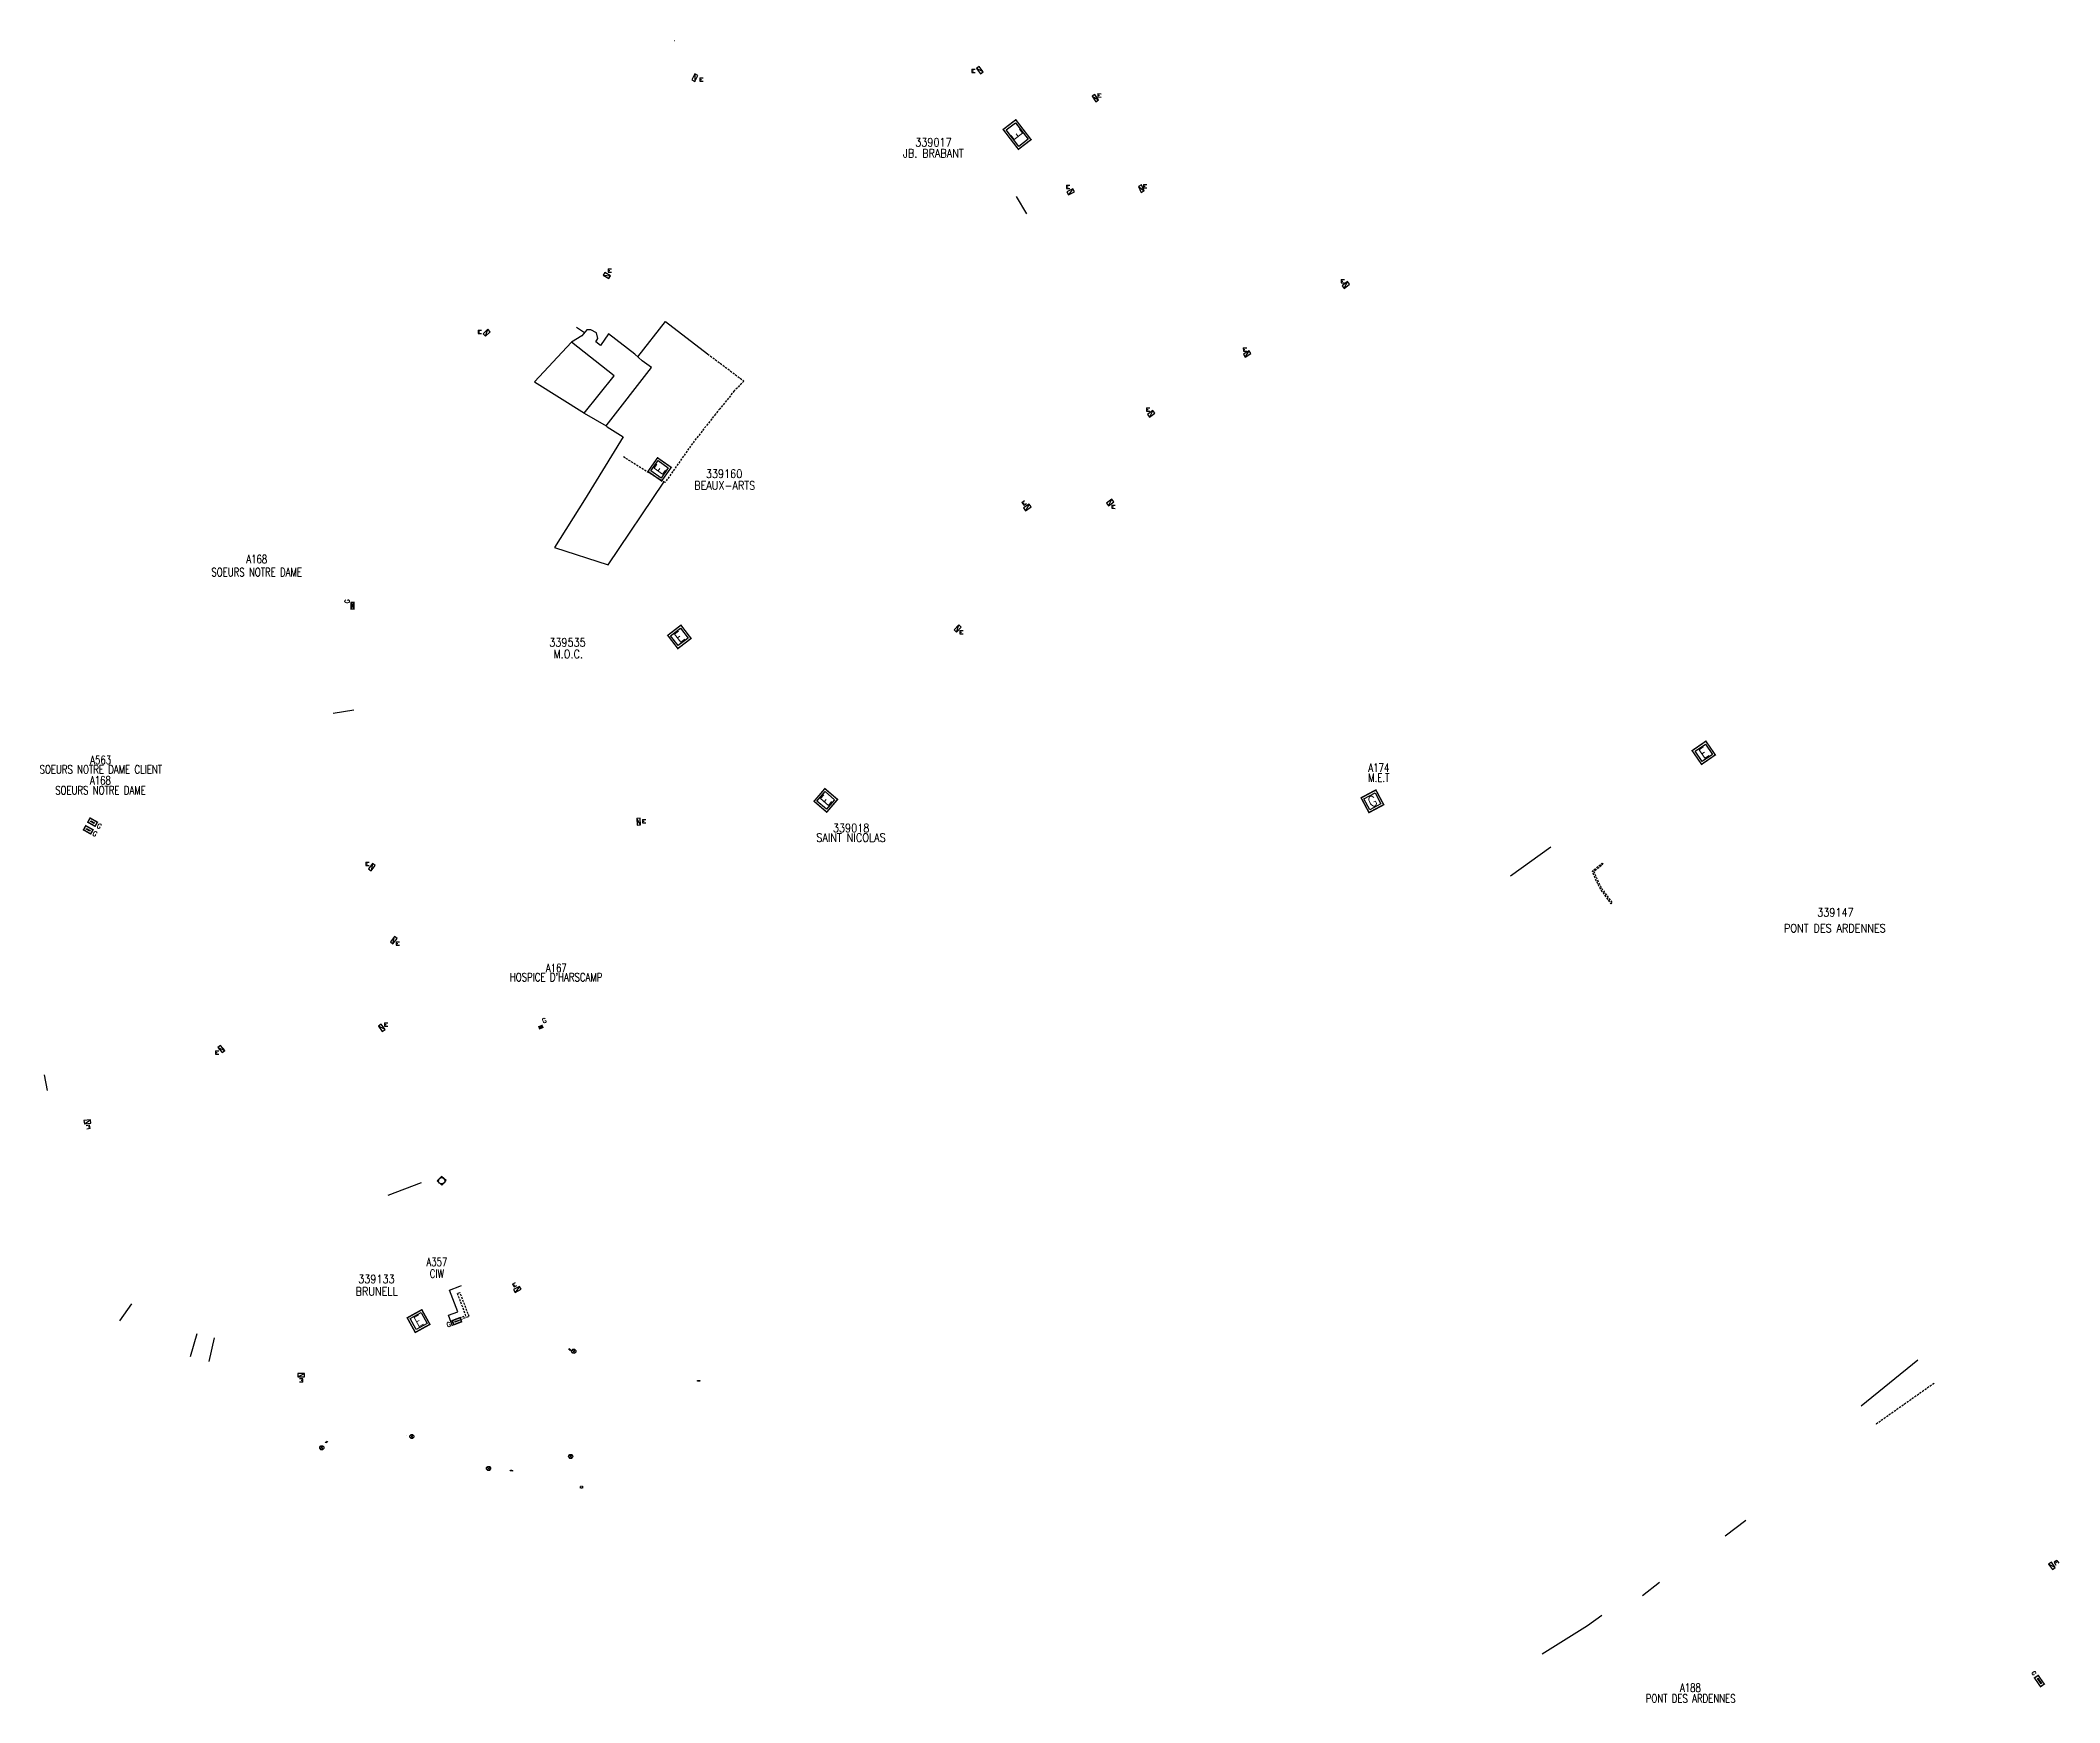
# Model space of a CAD drawing. Header units: millimetres. Extents: x 185003 to 185998, y 128001 to 129000.
# Drawn here: x 185514.1 to 185998.4, y 128001.3 to 128400 of the extents above; entities that cross this region are included whole.
import ezdxf
from ezdxf.enums import TextEntityAlignment as Align

# ---------------------------------------------------------------- set-up
doc = ezdxf.new("R2010")
doc.units = ezdxf.units.MM
doc.linetypes.add('DASHED', pattern=[0.75, 0.5, -0.25])
doc.layers.get('0').update_dxf_attribs({"linetype": 'CONTINUOUS'})
for name, color, linetype in [('G_210', 7, 'CONTINUOUS'), ('M_200', 7, 'CONTINUOUS'), ('W0008', 7, 'CONTINUOUS'), ('W0100', 7, 'CONTINUOUS'), ('W0104', 1, 'CONTINUOUS'), ('W0112', 1, 'DASHED'), ('W0128', 7, 'CONTINUOUS'), ('W0400', 7, 'CONTINUOUS'), ('W0420', 7, 'CONTINUOUS'), ('W0430', 7, 'CONTINUOUS'), ('W0469', 7, 'CONTINUOUS'), ('W0510', 5, 'CONTINUOUS'), ('W1102', 7, 'CONTINUOUS')]:
    doc.layers.add(name, color=color, linetype=linetype)
doc.styles.add('M_ROMANS', font='ROMANS.shx', dxfattribs={"width": 0.75})
doc.styles.get("Standard").update_dxf_attribs({"font": 'romans.shx', "width": 0.85})

# ---------------------------------------------------------------- blocks, each defined once
blk = doc.blocks.new('*U26')
at = {"layer": 'M_200', "color": 0, "linetype": 'Continuous', "const_width": 0.35, "flags": 128}
blk.add_lwpolyline([(1.57, 5.43), (3.5, 1.93), (0, 0), (-1.93, 3.5)], close=True, dxfattribs=at)
at = {"layer": 'M_200', "color": 0, "linetype": 'Continuous'}
blk.add_lwpolyline([(-1.25, 3.31), (1.38, 4.75), (2.82, 2.13), (0.2, 0.68)], close=True, dxfattribs=at)
at = {"layer": 'M_200', "insert": (0.79, 2.72), "char_height": 2.5, "width": 4, "attachment_point": 5, "rotation": 28.8715}
blk.add_mtext('E', dxfattribs=at)
at = {"layer": 'M_200', "color": 0, "linetype": 'Continuous', "width": 0.85}
for tag, p in [('NUM', (2, 17.06)), ('NOM', (2, 10.65))]:
    blk.add_attdef(tag, text='', height=4, dxfattribs=at).set_placement(p, align=Align.MIDDLE)
at = {"layer": 'M_200', "color": 0, "linetype": 'Continuous', "style": 'M_ROMANS', "width": 0.75, "flags": 3}
for tag, p in [('DEF_COUP', (1.87, -5.49)), ('DEF_LEG', (1.87, -2.99)), ('DEF_TYPE', (1.87, -7.99))]:
    blk.add_attdef(tag, text='', height=1.2, dxfattribs=at).set_placement(p, align=Align.MIDDLE)
blk = doc.blocks.new('SLIK_AVAL')
for p, q in [((-2, 4), (2, 4)), ((-2, 2), (2, 2)), ((-2, 0), (2, 0)), ((-2, -2), (2, -2)), ((-2, -4), (2, -4))]:
    blk.add_line(p, q)
blk.add_lwpolyline([(-2, 0), (-2, 6), (2, 6), (2, -6), (-2, -6), (-2, 0)])
blk = doc.blocks.new('T510')
at = {"xscale": 0.04166666666666666, "yscale": 0.04166666666666666}
blk.add_blockref('SLIK_AVAL', (0, 0), dxfattribs=at)
blk = doc.blocks.new('T430')
at = {"flags": 128}
for points in [[(0.8, 0.8), (-0.8, 0.8)], [(-0.8, 0.8), (-0.8, 0)], [(0.8, 0.8), (-0.8, 0)], [(-0.8, 0), (0.8, 0)], [(-0.4, 2.1), (0.4, 2.1)], [(-0.4, 2.1), (-0.4, 1.3)], [(-0.4, 1.7), (0, 1.7)], [(-0.4, 1.3), (0.4, 1.3)], [(0.8, 0), (0.8, 0.8)]]:
    blk.add_lwpolyline(points, dxfattribs=at)
blk = doc.blocks.new('T469')
at = {"color": 0, "linetype": 'Continuous', "flags": 128}
for points in [[(-0.35, 0.35), (0.35, -0.35)], [(-0.35, -0.35), (0.35, 0.35)]]:
    blk.add_lwpolyline(points, dxfattribs=at)
at = {"color": 0, "linetype": 'Continuous'}
blk.add_circle((0, 0), 0.5, dxfattribs=at)
blk = doc.blocks.new('*U131')
at = {"layer": 'G_210', "color": 0, "linetype": 'Continuous', "const_width": 0.35, "flags": 128}
blk.add_lwpolyline([(1.96, 1.1), (1.99, 0.05), (0, 0), (-0.03, 1.04)], close=True, dxfattribs=at)
at = {"layer": 'G_210', "color": 0, "linetype": 'Continuous'}
blk.add_lwpolyline([(0.49, 0.56), (1.48, 0.58), (1.48, 0.54), (0.49, 0.51)], close=True, dxfattribs=at)
at = {"layer": 'G_210', "insert": (-1.14, 0.48), "char_height": 1.16, "width": 1.8515, "attachment_point": 5, "rotation": 1.5643}
blk.add_mtext('G', dxfattribs=at)
at = {"layer": 'G_210', "color": 0, "linetype": 'Continuous', "width": 0.75}
for tag, height, p in [('NUM', 4, (2, 16)), ('NOM', 4, (2, 11)), ('BCL', 3, (2, 7))]:
    blk.add_attdef(tag, text='', height=height, dxfattribs=at).set_placement(p, align=Align.MIDDLE)
at = {"layer": 'G_210', "color": 0, "linetype": 'Continuous', "width": 0.75, "flags": 3}
for tag, p in [('DEF_LEG', (2.14, -3.11)), ('DEF_COUP', (2.14, -5.61)), ('DEF_TYPE', (2.14, -8.11))]:
    blk.add_attdef(tag, text='', height=1.2, dxfattribs=at).set_placement(p, align=Align.MIDDLE)
blk = doc.blocks.new('*U135')
at = {"layer": 'G_210', "color": 0, "linetype": 'Continuous', "const_width": 0.35, "flags": 128}
blk.add_lwpolyline([(2.34, -1.48), (1.44, -2.1), (0, 0), (0.89, 0.61)], close=True, dxfattribs=at)
at = {"layer": 'G_210', "color": 0, "linetype": 'Continuous'}
blk.add_lwpolyline([(0.76, -0.08), (1.64, -1.36), (1.57, -1.4), (0.7, -0.13)], close=True, dxfattribs=at)
at = {"layer": 'G_210', "insert": (-0.14, 1.13), "char_height": 1.01, "width": 0.1651, "attachment_point": 5, "rotation": 304.5035}
blk.add_mtext('G', dxfattribs=at)
at = {"layer": 'G_210', "color": 0, "linetype": 'Continuous', "width": 0.75}
for tag, height, p in [('NUM', 4, (2, 16)), ('NOM', 4, (2, 11)), ('BCL', 3, (2, 7))]:
    blk.add_attdef(tag, text='', height=height, dxfattribs=at).set_placement(p, align=Align.MIDDLE)
at = {"layer": 'G_210', "color": 0, "linetype": 'Continuous', "width": 0.75, "flags": 3}
for tag, p in [('DEF_LEG', (2.14, -3.11)), ('DEF_COUP', (2.14, -5.61)), ('DEF_TYPE', (2.14, -8.11))]:
    blk.add_attdef(tag, text='', height=1.2, dxfattribs=at).set_placement(p, align=Align.MIDDLE)
blk = doc.blocks.new('*U25')
at = {"layer": 'M_200', "color": 0, "linetype": 'Continuous', "const_width": 0.35, "flags": 128}
blk.add_lwpolyline([(-0.45, 5.64), (2.6, 3.04), (0, 0), (-3.04, 2.6)], close=True, dxfattribs=at)
at = {"layer": 'M_200', "color": 0, "linetype": 'Continuous'}
blk.add_lwpolyline([(-2.34, 2.65), (-0.39, 4.93), (1.89, 2.99), (-0.06, 0.7)], close=True, dxfattribs=at)
at = {"layer": 'M_200', "insert": (-0.22, 2.82), "char_height": 2.5, "width": 4, "attachment_point": 5, "rotation": 49.5433}
blk.add_mtext('E', dxfattribs=at)
at = {"layer": 'M_200', "color": 0, "linetype": 'Continuous', "width": 0.85}
for tag, p in [('NUM', (2, 17.06)), ('NOM', (2, 10.65))]:
    blk.add_attdef(tag, text='', height=4, dxfattribs=at).set_placement(p, align=Align.MIDDLE)
at = {"layer": 'M_200', "color": 0, "linetype": 'Continuous', "style": 'M_ROMANS', "width": 0.75, "flags": 3}
for tag, p in [('DEF_COUP', (1.87, -5.49)), ('DEF_LEG', (1.87, -2.99)), ('DEF_TYPE', (1.87, -7.99))]:
    blk.add_attdef(tag, text='', height=1.2, dxfattribs=at).set_placement(p, align=Align.MIDDLE)
blk = doc.blocks.new('*U41')
at = {"layer": 'M_200', "color": 0, "linetype": 'Continuous', "const_width": 0.35, "flags": 128}
blk.add_lwpolyline([(1.03, 5.56), (3.29, 2.27), (0, 0), (-2.27, 3.29)], close=True, dxfattribs=at)
at = {"layer": 'M_200', "color": 0, "linetype": 'Continuous'}
blk.add_lwpolyline([(-1.57, 3.17), (0.9, 4.87), (2.6, 2.4), (0.13, 0.7)], close=True, dxfattribs=at)
at = {"layer": 'M_200', "insert": (0.51, 2.78), "char_height": 2.5, "width": 4, "attachment_point": 5, "rotation": 34.5575}
blk.add_mtext('E', dxfattribs=at)
at = {"layer": 'M_200', "color": 0, "linetype": 'Continuous', "width": 0.85}
for tag, p in [('NUM', (2, 17.06)), ('NOM', (2, 10.65))]:
    blk.add_attdef(tag, text='', height=4, dxfattribs=at).set_placement(p, align=Align.MIDDLE)
at = {"layer": 'M_200', "color": 0, "linetype": 'Continuous', "style": 'M_ROMANS', "width": 0.75, "flags": 3}
for tag, p in [('DEF_COUP', (1.87, -5.49)), ('DEF_LEG', (1.87, -2.99)), ('DEF_TYPE', (1.87, -7.99))]:
    blk.add_attdef(tag, text='', height=1.2, dxfattribs=at).set_placement(p, align=Align.MIDDLE)
blk = doc.blocks.new('*U89')
at = {"flags": 128}
for points in [[(0.8, 0.8), (-0.8, 0.8)], [(-0.8, 0.8), (-0.8, 0)], [(0.8, 0.8), (-0.8, 0)], [(-0.8, 0), (0.8, 0)], [(-0.43, 1.33), (-0.37, 2.13)], [(-0.43, 1.33), (0.37, 1.27)], [(-0.03, 1.3), (0, 1.7)], [(0.37, 1.27), (0.43, 2.07)], [(0.8, 0), (0.8, 0.8)]]:
    blk.add_lwpolyline(points, dxfattribs=at)
blk = doc.blocks.new('*U90')
at = {"flags": 128}
for points in [[(0.8, 0.8), (-0.8, 0.8)], [(-0.8, 0.8), (-0.8, 0)], [(0.8, 0.8), (-0.8, 0)], [(-0.8, 0), (0.8, 0)], [(0.08, 2.26), (-0.56, 1.78)], [(-0.56, 1.78), (-0.08, 1.14)], [(-0.24, 2.02), (0, 1.7)], [(0.08, 2.26), (0.56, 1.62)], [(0.8, 0), (0.8, 0.8)]]:
    blk.add_lwpolyline(points, dxfattribs=at)
blk = doc.blocks.new('*U91')
at = {"flags": 128}
for points in [[(0.8, 0.8), (-0.8, 0.8)], [(-0.8, 0.8), (-0.8, 0)], [(0.8, 0.8), (-0.8, 0)], [(-0.8, 0), (0.8, 0)], [(-0.07, 1.14), (-0.56, 1.77)], [(-0.07, 1.14), (0.56, 1.63)], [(0.25, 1.38), (0, 1.7)], [(0.56, 1.63), (0.07, 2.26)], [(0.8, 0), (0.8, 0.8)]]:
    blk.add_lwpolyline(points, dxfattribs=at)
blk = doc.blocks.new('*U92')
at = {"flags": 128}
for points in [[(0.8, 0.8), (-0.8, 0.8)], [(-0.8, 0.8), (-0.8, 0)], [(0.8, 0.8), (-0.8, 0)], [(-0.8, 0), (0.8, 0)], [(-0.56, 1.62), (-0.08, 2.26)], [(-0.56, 1.62), (0.08, 1.14)], [(-0.24, 1.38), (0, 1.7)], [(0.08, 1.14), (0.56, 1.78)], [(0.8, 0), (0.8, 0.8)]]:
    blk.add_lwpolyline(points, dxfattribs=at)
blk = doc.blocks.new('*U93')
at = {"flags": 128}
for points in [[(0.8, 0.8), (-0.8, 0.8)], [(-0.8, 0.8), (-0.8, 0)], [(0.8, 0.8), (-0.8, 0)], [(-0.8, 0), (0.8, 0)], [(-0.06, 2.26), (-0.56, 1.64)], [(0.56, 1.76), (-0.06, 2.26)], [(0.25, 2.01), (0, 1.7)], [(0.56, 1.76), (0.06, 1.14)], [(0.8, 0), (0.8, 0.8)]]:
    blk.add_lwpolyline(points, dxfattribs=at)
blk = doc.blocks.new('*U130')
at = {"layer": 'G_210', "color": 0, "linetype": 'Continuous', "const_width": 0.35, "flags": 128}
blk.add_lwpolyline([(0.12, 0.94), (0.51, 0.63), (0, 0), (-0.39, 0.31)], close=True, dxfattribs=at)
at = {"layer": 'G_210', "color": 0, "linetype": 'Continuous'}
blk.add_lwpolyline([(0.31, 0.39), (0.19, 0.24), (-0.2, 0.55), (-0.07, 0.7)], close=True, dxfattribs=at)
at = {"layer": 'G_210', "insert": (0.01, 2.24), "char_height": 1.18, "width": 0.6892, "attachment_point": 5, "rotation": 51.024}
blk.add_mtext('G', dxfattribs=at)
at = {"layer": 'G_210', "color": 0, "linetype": 'Continuous', "width": 0.75}
for tag, height, p in [('NUM', 4, (2, 16)), ('NOM', 4, (2, 11)), ('BCL', 3, (2, 7))]:
    blk.add_attdef(tag, text='', height=height, dxfattribs=at).set_placement(p, align=Align.MIDDLE)
at = {"layer": 'G_210', "color": 0, "linetype": 'Continuous', "width": 0.75, "flags": 3}
for tag, p in [('DEF_LEG', (2.14, -3.11)), ('DEF_COUP', (2.14, -5.61)), ('DEF_TYPE', (2.14, -8.11))]:
    blk.add_attdef(tag, text='', height=1.2, dxfattribs=at).set_placement(p, align=Align.MIDDLE)
blk = doc.blocks.new('*U133')
at = {"layer": 'G_210', "color": 0, "linetype": 'Continuous', "const_width": 0.35, "flags": 128}
blk.add_lwpolyline([(1.65, 5.41), (3.53, 1.88), (0, 0), (-1.88, 3.53)], close=True, dxfattribs=at)
at = {"layer": 'G_210', "color": 0, "linetype": 'Continuous'}
blk.add_lwpolyline([(-1.2, 3.32), (1.45, 4.73), (2.86, 2.08), (0.21, 0.68)], close=True, dxfattribs=at)
at = {"layer": 'G_210', "insert": (0.83, 2.7), "char_height": 2.5, "width": 4, "attachment_point": 5, "rotation": 28.0032}
blk.add_mtext('G', dxfattribs=at)
at = {"layer": 'G_210', "color": 0, "linetype": 'Continuous', "width": 0.75}
for tag, height, p in [('NUM', 4, (2, 16)), ('NOM', 4, (2, 11)), ('BCL', 3, (2, 7))]:
    blk.add_attdef(tag, text='', height=height, dxfattribs=at).set_placement(p, align=Align.MIDDLE)
at = {"layer": 'G_210', "color": 0, "linetype": 'Continuous', "width": 0.75, "flags": 3}
for tag, p in [('DEF_LEG', (2.14, -3.11)), ('DEF_COUP', (2.14, -5.61)), ('DEF_TYPE', (2.14, -8.11))]:
    blk.add_attdef(tag, text='', height=1.2, dxfattribs=at).set_placement(p, align=Align.MIDDLE)
blk = doc.blocks.new('*U129')
at = {"layer": 'G_210', "color": 0, "linetype": 'Continuous', "const_width": 0.35, "flags": 128}
blk.add_lwpolyline([(2, 1.13), (2, 0), (0, 0), (0, 1.13)], close=True, dxfattribs=at)
at = {"layer": 'G_210', "color": 0, "linetype": 'Continuous'}
blk.add_lwpolyline([(0.5, 0.63), (1.5, 0.63), (1.5, 0.5), (0.5, 0.5)], close=True, dxfattribs=at)
at = {"layer": 'G_210', "insert": (2.85, 0.53), "char_height": 1.18, "width": 1.8827, "attachment_point": 5}
blk.add_mtext('G', dxfattribs=at)
at = {"layer": 'G_210', "color": 0, "linetype": 'Continuous', "width": 0.75}
for tag, height, p in [('NUM', 4, (2, 16)), ('NOM', 4, (2, 11)), ('BCL', 3, (2, 7))]:
    blk.add_attdef(tag, text='', height=height, dxfattribs=at).set_placement(p, align=Align.MIDDLE)
at = {"layer": 'G_210', "color": 0, "linetype": 'Continuous', "width": 0.75, "flags": 3}
for tag, p in [('DEF_LEG', (2.14, -3.11)), ('DEF_COUP', (2.14, -5.61)), ('DEF_TYPE', (2.14, -8.11))]:
    blk.add_attdef(tag, text='', height=1.2, dxfattribs=at).set_placement(p, align=Align.MIDDLE)
blk = doc.blocks.new('T420')
for p, q in [((0.75, 0.75), (-0.75, 0.75)), ((-0.75, 0.75), (-0.75, -0.75)), ((0.75, 0.75), (0.75, -0.75)), ((0.75, -0.75), (-0.75, -0.75))]:
    blk.add_line(p, q)
blk.add_ellipse((0, 0), major_axis=(-0.53, 0.53), ratio=1, start_param=3.926991, end_param=10.210176)
blk = doc.blocks.new('*U24')
at = {"layer": 'M_200', "color": 0, "linetype": 'Continuous', "const_width": 0.35, "flags": 128}
blk.add_lwpolyline([(0.74, 5.61), (3.17, 2.43), (0, 0), (-2.43, 3.17)], close=True, dxfattribs=at)
at = {"layer": 'M_200', "color": 0, "linetype": 'Continuous'}
blk.add_lwpolyline([(-1.73, 3.08), (0.65, 4.91), (2.47, 2.53), (0.09, 0.7)], close=True, dxfattribs=at)
at = {"layer": 'M_200', "insert": (0.37, 2.8), "char_height": 2.5, "width": 4, "attachment_point": 5, "rotation": 37.4743}
blk.add_mtext('E', dxfattribs=at)
at = {"layer": 'M_200', "color": 0, "linetype": 'Continuous', "width": 0.85}
for tag, p in [('NUM', (2, 17.06)), ('NOM', (2, 10.65))]:
    blk.add_attdef(tag, text='', height=4, dxfattribs=at).set_placement(p, align=Align.MIDDLE)
at = {"layer": 'M_200', "color": 0, "linetype": 'Continuous', "style": 'M_ROMANS', "width": 0.75, "flags": 3}
for tag, p in [('DEF_COUP', (1.87, -5.49)), ('DEF_LEG', (1.87, -2.99)), ('DEF_TYPE', (1.87, -7.99))]:
    blk.add_attdef(tag, text='', height=1.2, dxfattribs=at).set_placement(p, align=Align.MIDDLE)
blk = doc.blocks.new('*U85')
at = {"flags": 128}
for points in [[(0.8, 0.8), (-0.8, 0.8)], [(-0.8, 0.8), (-0.8, 0)], [(0.8, 0.8), (-0.8, 0)], [(-0.8, 0), (0.8, 0)], [(0.07, 1.14), (-0.56, 1.63)], [(0.56, 1.77), (-0.07, 2.26)], [(0.32, 1.46), (0, 1.7)], [(0.07, 1.14), (0.56, 1.77)], [(0.8, 0), (0.8, 0.8)]]:
    blk.add_lwpolyline(points, dxfattribs=at)
blk = doc.blocks.new('*U86')
at = {"flags": 128}
for points in [[(0.8, 0.8), (-0.8, 0.8)], [(-0.8, 0.8), (-0.8, 0)], [(0.8, 0.8), (-0.8, 0)], [(-0.8, 0), (0.8, 0)], [(-0.02, 1.13), (-0.57, 1.72)], [(-0.02, 1.13), (0.57, 1.68)], [(0.27, 1.41), (0, 1.7)], [(0.57, 1.68), (0.02, 2.27)], [(0.8, 0), (0.8, 0.8)]]:
    blk.add_lwpolyline(points, dxfattribs=at)
blk = doc.blocks.new('*U70')
at = {"flags": 128}
for points in [[(0.8, 0.8), (-0.8, 0.8)], [(-0.8, 0.8), (-0.8, 0)], [(0.8, 0.8), (-0.8, 0)], [(-0.8, 0), (0.8, 0)], [(0.8, 0), (0.8, 0.8)], [(1.02, -1.46), (0.44, -0.91)], [(1.57, -0.87), (0.99, -0.32)], [(1.29, -1.17), (1, -0.89)], [(1.02, -1.46), (1.57, -0.87)]]:
    blk.add_lwpolyline(points, dxfattribs=at)
blk = doc.blocks.new('*U87')
at = {"flags": 128}
for points in [[(0.8, 0.8), (-0.8, 0.8)], [(-0.8, 0.8), (-0.8, 0)], [(0.8, 0.8), (-0.8, 0)], [(-0.8, 0), (0.8, 0)], [(-0.09, 2.26), (-0.56, 1.61)], [(-0.56, 1.61), (0.09, 1.14)], [(-0.32, 1.94), (0, 1.7)], [(-0.09, 2.26), (0.56, 1.79)], [(0.8, 0), (0.8, 0.8)]]:
    blk.add_lwpolyline(points, dxfattribs=at)
blk = doc.blocks.new('*U68')
at = {"layer": 'M_200', "color": 0, "linetype": 'Continuous', "const_width": 0.35, "flags": 128}
blk.add_lwpolyline([(-0.98, 5.57), (2.3, 3.27), (0, 0), (-3.27, 2.3)], close=True, dxfattribs=at)
at = {"layer": 'M_200', "color": 0, "linetype": 'Continuous'}
blk.add_lwpolyline([(-2.58, 2.42), (-0.85, 4.88), (1.6, 3.15), (-0.12, 0.7)], close=True, dxfattribs=at)
at = {"layer": 'M_200', "insert": (-0.49, 2.79), "char_height": 2.5, "width": 4, "attachment_point": 5, "rotation": 54.9267}
blk.add_mtext('E', dxfattribs=at)
at = {"layer": 'M_200', "color": 0, "linetype": 'Continuous', "width": 0.85}
for tag, p in [('NUM', (2, 17.06)), ('NOM', (2, 10.65))]:
    blk.add_attdef(tag, text='', height=4, dxfattribs=at).set_placement(p, align=Align.MIDDLE)
at = {"layer": 'M_200', "color": 0, "linetype": 'Continuous', "style": 'M_ROMANS', "width": 0.75, "flags": 3}
for tag, p in [('DEF_COUP', (1.87, -5.49)), ('DEF_LEG', (1.87, -2.99)), ('DEF_TYPE', (1.87, -7.99))]:
    blk.add_attdef(tag, text='', height=1.2, dxfattribs=at).set_placement(p, align=Align.MIDDLE)
blk = doc.blocks.new('*U96')
at = {"flags": 128}
for points in [[(0.8, 0.8), (-0.8, 0.8)], [(-0.8, 0.8), (-0.8, 0)], [(0.8, 0.8), (-0.8, 0)], [(-0.8, 0), (0.8, 0)], [(0.8, 0), (0.8, 0.8)], [(0.07, -1.32), (-0.62, -0.91)], [(0.47, -0.63), (-0.22, -0.22)], [(0.27, -0.97), (-0.07, -0.77)], [(0.07, -1.32), (0.47, -0.63)]]:
    blk.add_lwpolyline(points, dxfattribs=at)
blk = doc.blocks.new('*U132')
at = {"layer": 'G_210', "color": 0, "linetype": 'Continuous', "const_width": 0.35, "flags": 128}
blk.add_lwpolyline([(-1.3, 1.07), (-0.74, 1.37), (0, 0), (-0.56, -0.3)], close=True, dxfattribs=at)
at = {"layer": 'G_210', "color": 0, "linetype": 'Continuous'}
blk.add_lwpolyline([(-0.36, 0.37), (-0.63, 0.87), (-0.95, 0.69), (-0.68, 0.2)], close=True, dxfattribs=at)
at = {"layer": 'G_210', "insert": (-2.3, 0.84), "char_height": 1.18, "width": 1.4442, "attachment_point": 5, "rotation": 118.4757}
blk.add_mtext('G', dxfattribs=at)
at = {"layer": 'G_210', "color": 0, "linetype": 'Continuous', "width": 0.75}
for tag, height, p in [('NUM', 4, (2, 16)), ('NOM', 4, (2, 11)), ('BCL', 3, (2, 7))]:
    blk.add_attdef(tag, text='', height=height, dxfattribs=at).set_placement(p, align=Align.MIDDLE)
at = {"layer": 'G_210', "color": 0, "linetype": 'Continuous', "width": 0.75, "flags": 3}
for tag, p in [('DEF_LEG', (2.14, -3.11)), ('DEF_COUP', (2.14, -5.61)), ('DEF_TYPE', (2.14, -8.11))]:
    blk.add_attdef(tag, text='', height=1.2, dxfattribs=at).set_placement(p, align=Align.MIDDLE)
blk = doc.blocks.new('*U88')
at = {"flags": 128}
for points in [[(0.8, 0.8), (-0.8, 0.8)], [(-0.8, 0.8), (-0.8, 0)], [(0.8, 0.8), (-0.8, 0)], [(-0.8, 0), (0.8, 0)], [(-0.18, 2.24), (-0.54, 1.52)], [(-0.54, 1.52), (0.18, 1.16)], [(-0.36, 1.88), (0, 1.7)], [(-0.18, 2.24), (0.54, 1.88)], [(0.8, 0), (0.8, 0.8)]]:
    blk.add_lwpolyline(points, dxfattribs=at)
blk = doc.blocks.new('*U71')
at = {"flags": 128}
for points in [[(0.8, 0.8), (-0.8, 0.8)], [(-0.8, 0.8), (-0.8, 0)], [(0.8, 0.8), (-0.8, 0)], [(-0.8, 0), (0.8, 0)], [(0.8, 0), (0.8, 0.8)], [(0.53, -0.68), (-0.18, -1.05)], [(-0.18, -1.05), (0.18, -1.76)], [(0.17, -0.87), (0.36, -1.22)], [(0.53, -0.68), (0.9, -1.39)]]:
    blk.add_lwpolyline(points, dxfattribs=at)
blk = doc.blocks.new('*U78')
at = {"flags": 128}
for points in [[(0.8, 0.8), (-0.8, 0.8)], [(-0.8, 0.8), (-0.8, 0)], [(0.8, 0.8), (-0.8, 0)], [(-0.8, 0), (0.8, 0)], [(0.8, 0), (0.8, 0.8)], [(-1.38, -1.02), (-0.9, -0.38)], [(-1.38, -1.02), (-0.75, -1.51)], [(-1.07, -1.26), (-0.82, -0.94)], [(-0.75, -1.51), (-0.26, -0.87)]]:
    blk.add_lwpolyline(points, dxfattribs=at)
blk = doc.blocks.new('*U97')
at = {"flags": 128}
for points in [[(0.8, 0.8), (-0.8, 0.8)], [(-0.8, 0.8), (-0.8, 0)], [(0.8, 0.8), (-0.8, 0)], [(-0.8, 0), (0.8, 0)], [(0.8, 0), (0.8, 0.8)], [(-0.04, -0.19), (-0.38, -0.91)], [(0.68, -0.53), (-0.04, -0.19)], [(0.32, -0.36), (0.15, -0.72)], [(0.68, -0.53), (0.34, -1.25)]]:
    blk.add_lwpolyline(points, dxfattribs=at)
blk = doc.blocks.new('*U100')
at = {"flags": 128}
for points in [[(0.8, 0.8), (-0.8, 0.8)], [(-0.8, 0.8), (-0.8, 0)], [(0.8, 0.8), (-0.8, 0)], [(-0.8, 0), (0.8, 0)], [(0.8, 0), (0.8, 0.8)], [(-0.07, -0.27), (-0.56, -0.9)], [(0.56, -0.76), (-0.07, -0.27)], [(0.25, -0.52), (0, -0.83)], [(0.56, -0.76), (0.07, -1.39)]]:
    blk.add_lwpolyline(points, dxfattribs=at)
blk = doc.blocks.new('*U99')
at = {"layer": 'M_200', "color": 0, "linetype": 'Continuous', "const_width": 0.35, "flags": 128}
blk.add_lwpolyline([(6, 3.82), (6, 0), (0, 0), (0, 3.82)], close=True, dxfattribs=at)
at = {"layer": 'M_200', "color": 0, "linetype": 'Continuous'}
blk.add_lwpolyline([(0.5, 3.32), (5.5, 3.32), (5.5, 0.5), (0.5, 0.5)], close=True, dxfattribs=at)
at = {"layer": 'M_200', "insert": (3, 1.91), "char_height": 2.5, "width": 5.9993, "attachment_point": 5}
blk.add_mtext('E', dxfattribs=at)
at = {"layer": 'M_200', "color": 0, "linetype": 'Continuous', "width": 0.85}
for tag, p in [('NUM', (2, 17.06)), ('NOM', (2, 10.65))]:
    blk.add_attdef(tag, text='', height=4, dxfattribs=at).set_placement(p, align=Align.MIDDLE)
at = {"layer": 'M_200', "color": 0, "linetype": 'Continuous', "style": 'M_ROMANS', "width": 0.75, "flags": 3}
for tag, p in [('DEF_COUP', (1.87, -5.49)), ('DEF_LEG', (1.87, -2.99)), ('DEF_TYPE', (1.87, -7.99))]:
    blk.add_attdef(tag, text='', height=1.2, dxfattribs=at).set_placement(p, align=Align.MIDDLE)
blk = doc.blocks.new('*U72')
at = {"flags": 128}
for points in [[(0.8, 0.8), (-0.8, 0.8)], [(-0.8, 0.8), (-0.8, 0)], [(0.8, 0.8), (-0.8, 0)], [(-0.8, 0), (0.8, 0)], [(0.8, 0), (0.8, 0.8)], [(0.13, -0.43), (-0.56, -0.83)], [(0.53, -1.12), (-0.16, -1.52)], [(0.33, -0.77), (-0.02, -0.98)], [(0.53, -1.12), (0.13, -0.43)]]:
    blk.add_lwpolyline(points, dxfattribs=at)
blk = doc.blocks.new('*U95')
at = {"flags": 128}
for points in [[(0.8, 0.8), (-0.8, 0.8)], [(-0.8, 0.8), (-0.8, 0)], [(0.8, 0.8), (-0.8, 0)], [(-0.8, 0), (0.8, 0)], [(0.8, 0), (0.8, 0.8)], [(0.08, -1.34), (-0.56, -0.86)], [(0.56, -0.7), (-0.08, -0.22)], [(0.32, -1.02), (0, -0.78)], [(0.08, -1.34), (0.56, -0.7)]]:
    blk.add_lwpolyline(points, dxfattribs=at)

msp = doc.modelspace()

# ---------------------------------------------------------------- linework, layer by layer
at = {"layer": 'W0008', "color": 252}
msp.add_lwpolyline([(185601.94, 128065.35), (185601.94, 128065.35)], dxfattribs=at)
at = {"layer": 'W0100', "color": 252, "flags": 128}
for points in [[(185666.05, 128400.04), (185666.14, 128400)], [(185657.37, 128324.13), (185664, 128332.63), (185664, 128332.63), (185664, 128332.63), (185674.12, 128324.81), (185674.12, 128324.81), (185674.12, 128324.81), (185674.12, 128324.81), (185674.12, 128324.81), (185674.12, 128324.81), (185674.12, 128324.81)], [(185649.74, 128307.53), (185660.64, 128321.53), (185658.45, 128323.19), (185656.65, 128324.76), (185650.36, 128329.63), (185648.45, 128326.82), (185647.28, 128327.68), (185647.81, 128328.5), (185647.44, 128329.88), (185646.12, 128330.61), (185645.88, 128330.61), (185645.1, 128330.56), (185643.93, 128329.16), (185641.48, 128327.62), (185632.57, 128318.13), (185644.54, 128310.62), (185644.51, 128310.57), (185649.74, 128307.53), (185649.98, 128307.33), (185653.88, 128304.94), (185644.54, 128289.83), (185637.39, 128278.4), (185650.28, 128274.24), (185663.61, 128294.09)], [(185644.51, 128310.57), (185651.73, 128319.53), (185641.48, 128327.62)], [(185642.68, 128331.24), (185644.61, 128329.98)], [(185612.92, 128091.59), (185611.93, 128094.19), (185614.17, 128095.04), (185612.21, 128100.21), (185614.67, 128101.14), (185615.1, 128101.31)]]:
    msp.add_lwpolyline(points, dxfattribs=at)
at = {"layer": 'W0100', "color": 252, "ltscale": 0.5, "flags": 128}
msp.add_lwpolyline([(185923.1, 128044.91), (185918.19, 128041.2)], dxfattribs=at)
at = {"layer": 'W0100', "color": 252}
msp.add_lwpolyline([(185888.56, 128022.14), (185885.12, 128019.71), (185874.3, 128012.91)], dxfattribs=at)
at = {"layer": 'W0104', "color": 252}
msp.add_lwpolyline([(185902.41, 128030.04), (185898.37, 128026.9)], dxfattribs=at)
at = {"layer": 'W0112', "color": 252, "linetype": 'DASHED'}
msp.add_lwpolyline([(185674.12, 128324.81), (185682.83, 128318.29), (185680.5, 128315.95), (185677.06, 128311.68), (185676.01, 128310.39), (185670.47, 128303.34), (185663.87, 128293.94), (185653.9, 128300.1)], dxfattribs=at)
at = {"layer": 'W0112', "color": 252, "flags": 128}
msp.add_lwpolyline([(185888.65, 128202.63), (185888.84, 128202.4), (185888.84, 128202.4), (185886.68, 128200.61), (185887.38, 128198.93), (185888.43, 128196.76), (185888.62, 128196.48), (185891.1, 128193.08), (185890.85, 128192.9), (185888.38, 128196.31), (185888.17, 128196.61), (185887.11, 128198.8), (185886.32, 128200.7)], close=True, dxfattribs=at)
msp.add_lwpolyline([(185612.48, 128092.76), (185616.11, 128094.14), (185614.1, 128099.43), (185614.1, 128099.43), (185614.66, 128099.65), (185616.85, 128093.88), (185612.66, 128092.29)], dxfattribs=at)
at = {"layer": 'W0112', "color": 252}
msp.add_lwpolyline([(185968.29, 128077.85), (185954.16, 128067.9)], dxfattribs=at)
at = {"layer": 'W0112', "color": 252, "ltscale": 0.5, "flags": 128}
msp.add_lwpolyline([(185643.63, 128053.19), (185644.13, 128053.17), (185644.11, 128052.67), (185643.61, 128052.69)], close=True, dxfattribs=at)
at = {"layer": 'W0128', "color": 252, "ltscale": 0.5, "flags": 128}
msp.add_lwpolyline([(185866.72, 128199.6), (185876.38, 128206.58)], dxfattribs=at)
at = {"layer": 'W0510', "color": 252}
msp.add_lwpolyline([(185950.82, 128072.45), (185964.4, 128083.49)], dxfattribs=at)
at = {"layer": 'W1102', "color": 252}
for points in [[(185748.14, 128362.55), (185750.6, 128358.41)], [(185589.26, 128239.32), (185584.33, 128238.56)], [(185605.39, 128125.94), (185597.43, 128122.95)]]:
    msp.add_lwpolyline(points, dxfattribs=at)
at = {"layer": 'W1102', "color": 252, "flags": 128}
msp.add_lwpolyline([(185514.94, 128151.9), (185515.66, 128148.12)], dxfattribs=at)
at = {"layer": 'W1102', "color": 252, "ltscale": 0.5, "flags": 128}
for points in [[(185535.95, 128096.91), (185533.02, 128092.86)], [(185551.56, 128089.72), (185549.99, 128084.18)], [(185555.74, 128088.76), (185554.45, 128083.13)]]:
    msp.add_lwpolyline(points, dxfattribs=at)

# ---------------------------------------------------------------- block references
at = {"layer": 'G_210'}
ref = msp.add_blockref('*U132', (185589.24, 128263.62), dxfattribs=dict(at, rotation=330.7722859273154))
ref.add_attrib('NUM', 'A168', dxfattribs={"color": 0, "linetype": 'Continuous', "height": 2, "width": 0.75}).set_placement((185565.96, 128275.59), align=Align.MIDDLE)
ref.add_attrib('NOM', 'SOEURS NOTRE DAME', dxfattribs={"color": 0, "linetype": 'Continuous', "height": 2, "width": 0.75}).set_placement((185565.96, 128272.46), align=Align.MIDDLE)
ref = msp.add_blockref('*U129', (185525.44, 128212.48), dxfattribs=dict(at, rotation=330.7722859273154))
ref.add_attrib('NUM', 'A563', dxfattribs={"color": 0, "linetype": 'Continuous', "height": 2, "width": 0.75}).set_placement((185528.53, 128227.41), align=Align.MIDDLE)
ref.add_attrib('NOM', 'SOEURS NOTRE DAME CLIENT', dxfattribs={"color": 0, "linetype": 'Continuous', "height": 2, "width": 0.75}).set_placement((185528.57, 128225.14), align=Align.MIDDLE)
ref = msp.add_blockref('*U133', (185832.74, 128214.79), dxfattribs=at)
ref.add_attrib('NUM', 'A174', dxfattribs={"color": 0, "linetype": 'Continuous', "height": 2, "width": 0.75}).set_placement((185835.09, 128225.55), align=Align.MIDDLE)
ref.add_attrib('NOM', 'M.E.T', dxfattribs={"color": 0, "linetype": 'Continuous', "height": 2, "width": 0.75}).set_placement((185835.09, 128223.12), align=Align.MIDDLE)
ref = msp.add_blockref('*U129', (185524.4, 128210.64), dxfattribs=dict(at, rotation=330.7722859273154))
ref.add_attrib('NUM', 'A168', dxfattribs={"color": 0, "linetype": 'Continuous', "height": 2, "width": 0.75}).set_placement((185528.46, 128222.5), align=Align.MIDDLE)
ref.add_attrib('NOM', 'SOEURS NOTRE DAME', dxfattribs={"color": 0, "linetype": 'Continuous', "height": 2, "width": 0.75}).set_placement((185528.49, 128220.14), align=Align.MIDDLE)
ref = msp.add_blockref('*U130', (185633.83, 128162.94), dxfattribs=dict(at, rotation=330.7722859273154))
ref.add_attrib('NUM', 'A167', dxfattribs={"color": 0, "linetype": 'Continuous', "height": 2, "width": 0.75}).set_placement((185637.82, 128177.5), align=Align.MIDDLE)
ref.add_attrib('NOM', "HOSPICE D'HARSCAMP", dxfattribs={"color": 0, "linetype": 'Continuous', "height": 2, "width": 0.75}).set_placement((185637.78, 128175.29), align=Align.MIDDLE)
at = {"layer": 'G_210', "ltscale": 0.5}
ref = msp.add_blockref('*U131', (185613.23, 128091.91), dxfattribs=dict(at, rotation=19.81424141098561))
ref.add_attrib('NUM', 'A357', dxfattribs={"color": 0, "linetype": 'Continuous', "height": 2, "width": 0.75}).set_placement((185609.17, 128106.98), align=Align.MIDDLE)
ref.add_attrib('NOM', 'CIW', dxfattribs={"color": 0, "linetype": 'Continuous', "height": 2, "width": 0.75}).set_placement((185609.17, 128104.17), align=Align.MIDDLE)
at = {"layer": 'G_210'}
ref = msp.add_blockref('*U135', (185992.37, 128007.18), dxfattribs=at)
ref.add_attrib('NUM', 'A188', dxfattribs={"color": 0, "linetype": 'Continuous', "height": 2, "width": 0.75}).set_placement((185909.83, 128004.83), align=Align.MIDDLE)
ref.add_attrib('NOM', 'PONT DES ARDENNES', dxfattribs={"color": 0, "linetype": 'Continuous', "height": 2, "width": 0.75}).set_placement((185909.9, 128002.25), align=Align.MIDDLE)
at = {"layer": 'M_200'}
ref = msp.add_blockref('*U99', (185751.68, 128376.23), dxfattribs=dict(at, rotation=127.4875384210924))
ref.add_attrib('NUM', '339017', dxfattribs={"color": 0, "linetype": 'Continuous', "height": 2, "width": 0.85}).set_placement((185728.28, 128375.59), align=Align.MIDDLE)
ref.add_attrib('NOM', 'JB. BRABANT', dxfattribs={"color": 0, "linetype": 'Continuous', "height": 2, "width": 0.85}).set_placement((185728.26, 128372.96), align=Align.MIDDLE)
ref = msp.add_blockref('*U68', (185663.08, 128294.33), dxfattribs=at)
ref.add_attrib('NUM', 'BEAUX-ARTS', dxfattribs={"color": 0, "linetype": 'Continuous', "height": 2, "width": 0.85}).set_placement((185678.2, 128293.26), align=Align.MIDDLE)
ref.add_attrib('NOM', '339160', dxfattribs={"color": 0, "linetype": 'Continuous', "height": 2, "width": 0.85}).set_placement((185678.05, 128296.07), align=Align.MIDDLE)
ref = msp.add_blockref('*U24', (185666.97, 128254.13), dxfattribs=at)
ref.add_attrib('NUM', '339535', dxfattribs={"color": 0, "linetype": 'Continuous', "height": 2, "width": 0.85}).set_placement((185640.5, 128255.62), align=Align.MIDDLE)
ref.add_attrib('NOM', 'M.O.C.', dxfattribs={"color": 0, "linetype": 'Continuous', "height": 2, "width": 0.85}).set_placement((185640.67, 128252.82), align=Align.MIDDLE)
ref = msp.add_blockref('*U41', (185912.52, 128226.35), dxfattribs=at)
ref.add_attrib('NUM', '339147', dxfattribs={"color": 0, "linetype": 'Continuous', "height": 2, "width": 0.85}).set_placement((185944.61, 128190.83), align=Align.MIDDLE)
ref.add_attrib('NOM', 'PONT DES ARDENNES', dxfattribs={"color": 0, "linetype": 'Continuous', "height": 2, "width": 0.85}).set_placement((185944.49, 128187.04), align=Align.MIDDLE)
ref = msp.add_blockref('*U25', (185702.68, 128214.89), dxfattribs=at)
ref.add_attrib('NUM', '339018', dxfattribs={"color": 0, "linetype": 'Continuous', "height": 2, "width": 0.85}).set_placement((185708.54, 128211.08), align=Align.MIDDLE)
ref.add_attrib('NOM', 'SAINT NICOLAS', dxfattribs={"color": 0, "linetype": 'Continuous', "height": 2, "width": 0.85}).set_placement((185708.5, 128208.78), align=Align.MIDDLE)
ref = msp.add_blockref('*U26', (185603.99, 128090.07), dxfattribs=at)
ref.add_attrib('NUM', '339133', dxfattribs={"color": 0, "linetype": 'Continuous', "height": 2, "width": 0.85}).set_placement((185594.67, 128102.88), align=Align.MIDDLE)
ref.add_attrib('NOM', 'BRUNELL', dxfattribs={"color": 0, "linetype": 'Continuous', "height": 2, "width": 0.85}).set_placement((185594.72, 128099.89), align=Align.MIDDLE)
at = {"layer": 'W0400', "color": 252}
for p, rotation in [((185641.04, 128085.94), 42.06433836388626), ((185671.96, 128078.47), 89.99999931631407), ((185582.7, 128063.78), 295.5120107999594), ((185627.04, 128056.93), 261.000000661013)]:
    msp.add_blockref('T510', p, dxfattribs=dict(at, rotation=rotation))
at = {"layer": 'W0420', "rotation": 227.017135477326}
msp.add_blockref('T420', (185610.34, 128126.45), dxfattribs=at)
at = {"layer": 'W0430'}
for name, p, rotation in [('*U71', (185671.38, 128390.92), 62.80493162653251), ('*U78', (185739.1, 128392.62), 307.4875384191862), ('*U100', (185767.42, 128386.41), 123.9409804334941), ('*U88', (185761.37, 128363.36), 26.8146588852619), ('*U97', (185778.51, 128364.63), 115.7473852303939), ('*U72', (185650.16, 128343.98), 149.6558513621358), ('*U95', (185826.94, 128341.67), 218.924046643755), ('*U70', (185620.83, 128330.18), 223.4606878983644), ('*U96', (185803.33, 128325.17), 210.3652538932619), ('*U87', (185780.76, 128310.1), 36.02265749779512), ('T430', (185751.02, 128287.67), 34.76241098809125), ('*U85', (185770.45, 128289.52), 217.457884179688), ('*U86', (185733.78, 128259.22), 226.724266550343), ('*U89', (185657.18, 128212.59), 273.722386296008), ('*U90', (185593.92, 128201.45), 52.7367438028882), ('*U91', (185598.5, 128184.42), 232.0184630089085), ('*U92', (185595.61, 128162.89), 306.5866781101563), ('*U93', (185557.77, 128158.31), 128.9995590730116), ('T430', (185525.31, 128140.99), 187.6814635367459), ('T430', (185628.66, 128100.03), 29.06916146538867), ('T430', (185576.61, 128080.23), 179.9792765853622), ('T430', (185996.21, 128033.85), 304.5255275838251)]:
    msp.add_blockref(name, p, dxfattribs=dict(at, rotation=rotation))
at = {"layer": 'W0469', "rotation": 4.549942407000749}
msp.add_blockref('T469', (185642, 128085.55), dxfattribs=at)
at = {"layer": 'W0469'}
for p in [(185603.17, 128065.1), (185603.17, 128065.1), (185581.56, 128062.39), (185641.26, 128060.31), (185621.57, 128057.43)]:
    msp.add_blockref('T469', p, dxfattribs=at)

doc.saveas('drawing.dxf')
